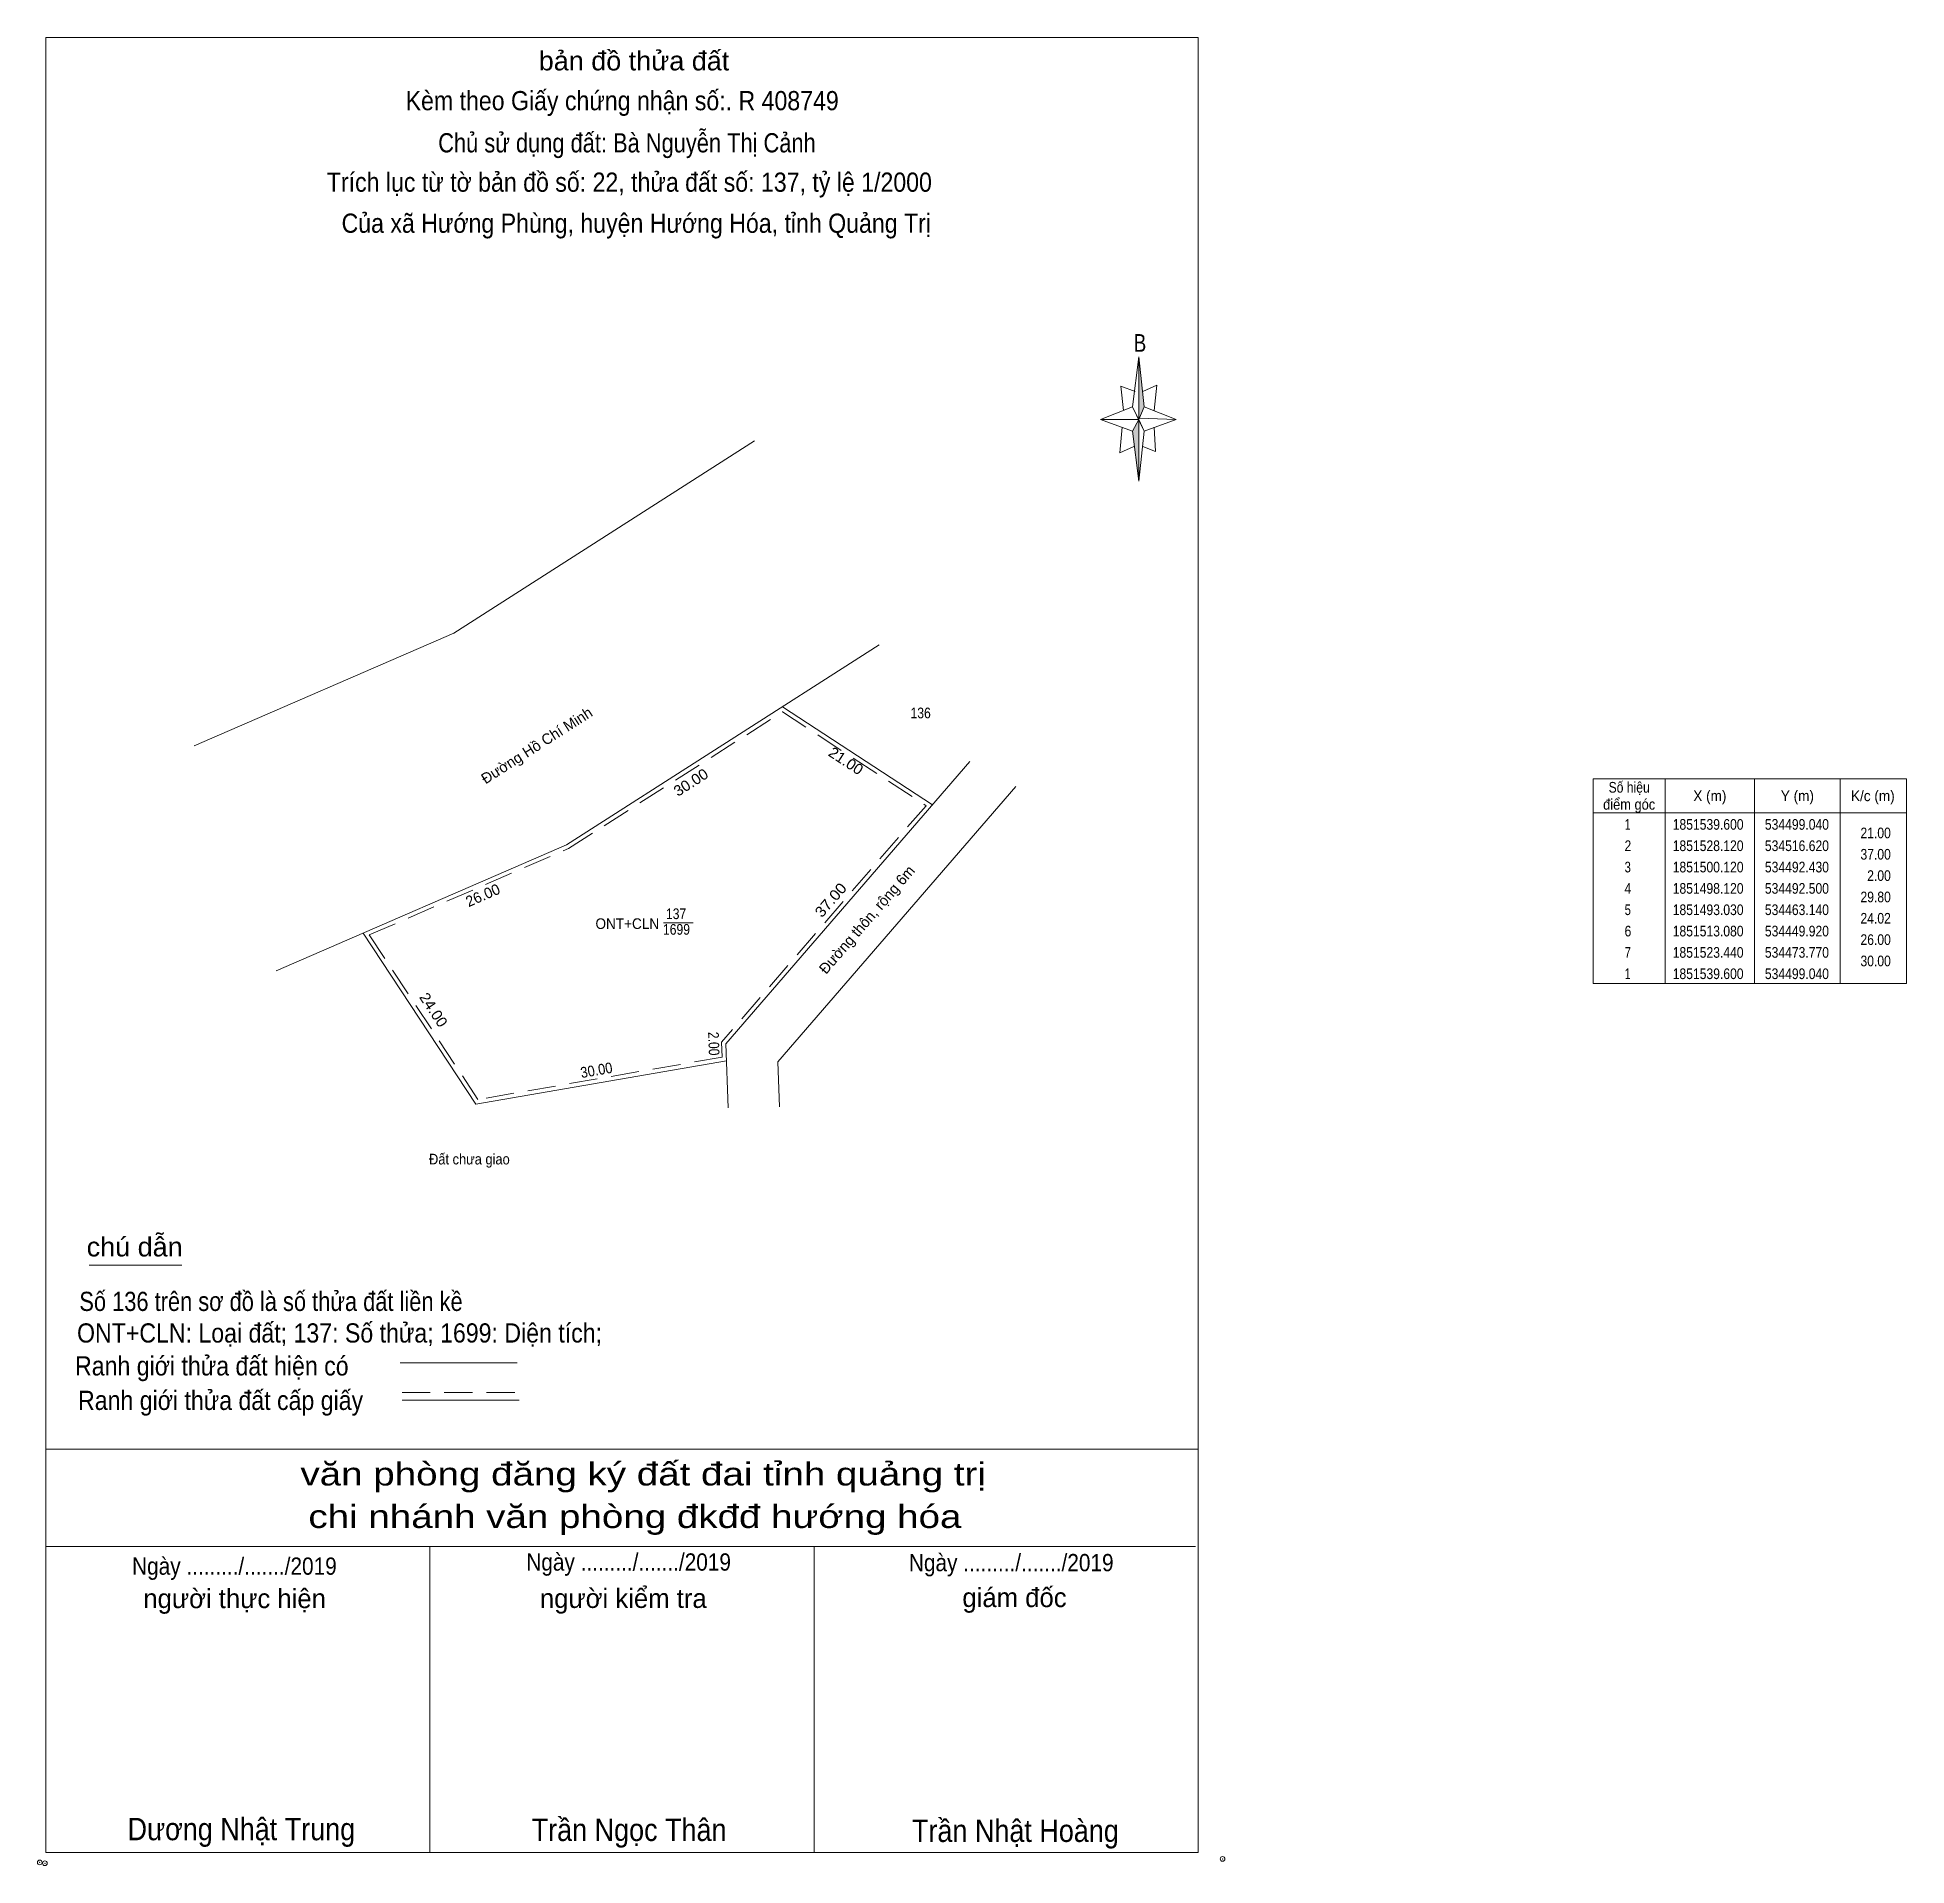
# Model space of a CAD drawing. Header units: metres. Extents: x 534412 to 535749, y 1851047 to 1851618.
# Drawn here: x 534411.8 to 534630.7, y 1851403.8 to 1851618 of the extents above; entities that cross this region are included whole.
import ezdxf
from ezdxf.enums import TextEntityAlignment as Align

# ---------------------------------------------------------------- set-up
doc = ezdxf.new("R2010")
doc.units = ezdxf.units.M
doc.header["$LTSCALE"] = 1.1
doc.header["$PDMODE"] = 32
doc.header["$PDSIZE"] = 0.55
doc.linetypes.add('MEDIUM_DASHED', pattern=[4.5, 3, -1.5])
for name, color, linetype, lineweight in [('1', 7, 'MEDIUM_DASHED', 13), ('17', 7, 'Continuous', 13), ('5', 7, 'Continuous', 13), ('6', 7, 'Continuous', 13), ('63', 7, 'Continuous', 13)]:
    doc.layers.add(name, color=color, linetype=linetype, lineweight=lineweight)

msp = doc.modelspace()

# ---------------------------------------------------------------- texts
at = {"layer": '1'}
for s, width, p in [('136', 0.85, (534515.245, 1851538.25)), ('137', 0.85, (534486.595, 1851514.72)), ('ONT+CLN', 0.95, (534480.88, 1851513.56)), ('1699', 0.85, (534486.64, 1851512.89))]:
    msp.add_text(s, height=1.25, dxfattribs=dict(at, width=width)).set_placement(p, align=Align.CENTER)
at = {"layer": '5'}
for s, height, width, p in [('bản đồ thửa đất', 2.25, 1.05, (534481.665, 1851614.17)), ('Kèm theo Giấy chứng nhận số:. R 408749', 2.25, 0.9, (534480.28, 1851609.5)), ('Chủ sử dụng đất: Bà Nguyễn Thị Cảnh', 2.25, 0.85, (534480.84, 1851604.56)), ('Trích lục từ tờ bản đồ số: 22, thửa đất số: 137, tỷ lệ 1/2000 ', 2.25, 0.9, (534481.495, 1851599.95)), ('Của xã Hướng Phùng, huyện Hướng Hóa, tỉnh Quảng Trị', 2.25, 0.9, (534481.93, 1851595.14)), ('B', 2.066, 0.8, (534540.935, 1851581.2)), ('văn phòng đăng ký đất đai tỉnh quảng trị', 2.7, 1.25, (534482.74, 1851448.35)), ('chi nhánh văn phòng đkđđ hướng hóa', 2.7, 1.25, (534481.77, 1851443.37)), ('Ngày ........./......./2019', 2.025, 0.9, (534434.855, 1851437.89)), ('Ngày ........./......./2019', 2.025, 0.9, (534481.035, 1851438.37)), ('Ngày ........./......./2019', 2.025, 0.9, (534525.855, 1851438.3)), ('Dương Nhật Trung', 2.625, 0.9, (534435.67, 1851406.78)), ('Trần Ngọc Thân', 2.625, 0.9, (534481.09, 1851406.69)), ('Trần Nhật Hoàng', 2.625, 0.9, (534526.34, 1851406.58))]:
    msp.add_text(s, height=height, dxfattribs=dict(at, width=width)).set_placement(p, align=Align.CENTER)
for s, p in [('người thực hiện', (534434.88, 1851433.98)), ('người kiểm tra', (534480.41, 1851434)), ('giám đốc', (534526.235, 1851434.1))]:
    msp.add_text(s, height=2.25, dxfattribs=at).set_placement(p, align=Align.CENTER)
at = {"layer": '6'}
for s, width, p in [('chú dẫn', 1.05, (534417.55, 1851475.19)), ('Số 136 trên sơ đồ là số thửa đất liền kề', 0.85, (534416.69, 1851468.8)), ('ONT+CLN: Loại đất; 137: Số thửa; 1699: Diện tích;', 0.9, (534416.42, 1851465.1)), ('Ranh giới thửa đất hiện có ', 0.9, (534416.19, 1851461.24)), ('Ranh giới thửa đất cấp giấy', 0.9, (534416.54, 1851457.2))]:
    msp.add_text(s, height=2.25, dxfattribs=dict(at, width=width)).set_placement(p)
at = {"layer": '63'}
for s, rotation, p in [('Đường Hồ Chí Minh', 32.601, (534470.608, 1851534.542)), ('Đường thôn, rộng 6m', 49.166, (534509.415, 1851514.251)), ('26.00', 23.479, (534464.201, 1851516.94))]:
    msp.add_text(s, height=1.25, rotation=rotation, dxfattribs=at).set_placement(p, align=Align.CENTER)
for s, rotation, width, p in [('21.00', 326.855, 1.05, (534506.153, 1851532.733)), ('30.00', 32.599, 1.05, (534488.658, 1851530.215)), ('37.00', 49.175, 1.1, (534505.179, 1851516.551)), ('24.00', 303.399, 1.05, (534457.657, 1851503.739)), ('2.00', 272.005, 0.85, (534490.39, 1851500.102)), ('30.00', 9.835, 0.9, (534477.368, 1851496.409))]:
    msp.add_text(s, height=1.25, rotation=rotation, dxfattribs=dict(at, width=width)).set_placement(p, align=Align.CENTER)
for s, width, p in [('Số hiệu', 0.85, (534598.24, 1851529.54)), ('điểm góc', 0.9, (534598.24, 1851527.54)), ('X (m)', 0.95, (534607.69, 1851528.54)), ('Y (m)', 0.95, (534617.945, 1851528.54)), ('K/c (m)', 0.95, (534626.785, 1851528.54)), (' 1', 0.75, (534597.89, 1851525.19)), ('1851539.600', 0.85, (534607.49, 1851525.19)), ('534499.040', 0.85, (534617.89, 1851525.19)), (' 2', 0.85, (534597.895, 1851522.69)), ('1851528.120', 0.85, (534607.49, 1851522.69)), ('534516.620', 0.85, (534617.89, 1851522.69)), (' 3', 0.8, (534597.885, 1851520.19)), ('1851500.120', 0.85, (534607.49, 1851520.19)), ('534492.430', 0.85, (534617.89, 1851520.19)), (' 4', 0.85, (534597.89, 1851517.69)), ('1851498.120', 0.85, (534607.49, 1851517.69)), ('534492.500', 0.85, (534617.89, 1851517.69)), (' 5', 0.8, (534597.895, 1851515.19)), ('1851493.030', 0.85, (534607.49, 1851515.19)), ('534463.140', 0.85, (534617.89, 1851515.19)), (' 6', 0.85, (534597.895, 1851512.69)), ('1851513.080', 0.85, (534607.49, 1851512.69)), ('534449.920', 0.85, (534617.89, 1851512.69)), (' 7', 0.8, (534597.895, 1851510.19)), ('1851523.440', 0.85, (534607.49, 1851510.19)), ('534473.770', 0.85, (534617.89, 1851510.19)), (' 1', 0.75, (534597.89, 1851507.69)), ('1851539.600', 0.85, (534607.49, 1851507.69)), ('534499.040', 0.85, (534617.89, 1851507.69)), ('Đất chưa giao', 0.9, (534462.38, 1851485.97))]:
    msp.add_text(s, height=1.25, dxfattribs=dict(at, width=width)).set_placement(p, align=Align.CENTER)
at = {"layer": '63', "width": 0.85}
for s, p in [('21.00', (534628.89, 1851524.19)), ('37.00', (534628.89, 1851521.69)), ('2.00', (534628.89, 1851519.19)), ('29.80', (534628.89, 1851516.69)), ('24.02', (534628.89, 1851514.19)), ('26.00', (534628.89, 1851511.69)), ('30.00', (534628.89, 1851509.19))]:
    msp.add_text(s, height=1.25, dxfattribs=at).set_placement(p, align=Align.RIGHT)

# ---------------------------------------------------------------- hatches: boundary and pattern name
at = {"layer": '5'}
for points in [[(534540.81, 1851580.6), (534541.41, 1851574.75), (534540.81, 1851573.25)], [(534540.81, 1851573.25), (534540.81, 1851566.05), (534540.06, 1851571.9)]]:
    msp.add_hatch(color=256, dxfattribs=at).paths.add_polyline_path(points)

# ---------------------------------------------------------------- linework, layer by layer
at = {"layer": '1'}
msp.add_lwpolyline([(534499.04, 1851539), (534515.87, 1851528.01), (534491.92, 1851500.3), (534491.99, 1851498.54), (534463.38, 1851493.58), (534450.66, 1851512.86), (534474.01, 1851523)], close=True, dxfattribs=at)
at = {"layer": '17'}
msp.add_line((534417.85, 1851474.17), (534428.71, 1851474.17), dxfattribs=at)
at = {"layer": '5'}
for p, q in [((534540.06, 1851574.75), (534540.81, 1851580.6)), ((534541.41, 1851574.75), (534545.16, 1851573.25)), ((534540.06, 1851571.9), (534536.31, 1851573.25)), ((534541.41, 1851571.9), (534540.81, 1851566.05)), ((534542.61, 1851572.35), (534542.76, 1851569.5)), ((534542.76, 1851569.5), (534541.26, 1851570.1)), ((534412.75, 1851452.59), (534547.75, 1851452.59)), ((534412.75, 1851441.19), (534547.45, 1851441.19)), ((534412.75, 1851441.19), (534547.45, 1851441.19)), ((534412.75, 1851441.19), (534547.45, 1851441.19)), ((534457.75, 1851405.34), (534457.75, 1851441.19)), ((534502.75, 1851405.34), (534502.75, 1851441.19))]:
    msp.add_line(p, q, dxfattribs=at)
for points in [[(534412.75, 1851618.04), (534547.75, 1851618.04), (534547.75, 1851405.34), (534412.75, 1851405.34)], [(534540.81, 1851580.6), (534541.41, 1851574.75), (534540.81, 1851573.25)], [(534540.81, 1851573.25), (534536.31, 1851573.25), (534540.06, 1851574.75), (534541.41, 1851571.9), (534545.16, 1851573.25), (534540.81, 1851573.4)], [(534540.81, 1851573.25), (534540.81, 1851566.05), (534540.06, 1851571.9)]]:
    msp.add_lwpolyline(points, close=True, dxfattribs=at)
for points in [[(534540.36, 1851576.55), (534538.71, 1851577.15), (534539.01, 1851574.3)], [(534541.26, 1851576.55), (534542.91, 1851577.3), (534542.61, 1851574.3)], [(534540.81, 1851573.25), (534540.06, 1851574.75), (534536.31, 1851573.25)], [(534540.81, 1851573.25), (534541.41, 1851571.9), (534545.16, 1851573.25)], [(534538.86, 1851572.35), (534538.56, 1851569.35), (534540.21, 1851570.1)], [(534547.75, 1851405.34), (534412.75, 1851405.34), (534412.75, 1851441.19)]]:
    msp.add_lwpolyline(points, dxfattribs=at)
for p in [(534412.05, 1851404.18), (534412.65, 1851404.08)]:
    msp.add_point(p, dxfattribs=at)
at = {"layer": '6'}
for p, q in [((534454.28, 1851462.72), (534467.99, 1851462.72)), ((534454.49, 1851458.33), (534468.2, 1851458.33))]:
    msp.add_line(p, q, dxfattribs=at)
at = {"layer": '6', "linetype": 'MEDIUM_DASHED'}
msp.add_line((534454.49, 1851459.26), (534468.29, 1851459.26), dxfattribs=at)
at = {"layer": '6'}
msp.add_point((534550.61, 1851404.59), dxfattribs=at)
at = {"layer": '63'}
for p, q in [((534495.77, 1851570.75), (534460.55, 1851548.22)), ((534460.55, 1851548.22), (534430.16, 1851535.03)), ((534516.62, 1851528.12), (534499.04, 1851539.6)), ((534602.44, 1851531.16), (534602.44, 1851507.16)), ((534612.94, 1851531.16), (534612.94, 1851507.16)), ((534622.94, 1851531.16), (534622.94, 1851507.16)), ((534594.04, 1851527.16), (534630.74, 1851527.16)), ((534485.11, 1851514.28), (534488.6, 1851514.28))]:
    msp.add_line(p, q, dxfattribs=at)
for points in [[(534510.39, 1851546.86), (534473.77, 1851523.44), (534439.75, 1851508.66)], [(534521, 1851533.19), (534492.43, 1851500.12), (534492.69, 1851492.62)], [(534526.39, 1851530.25), (534498.51, 1851497.99), (534498.7, 1851492.73)], [(534449.92, 1851513.08), (534463.14, 1851493.03), (534492.5, 1851498.12)]]:
    msp.add_lwpolyline(points, dxfattribs=at)
msp.add_lwpolyline([(534594.04, 1851531.16), (534630.74, 1851531.16), (534630.74, 1851507.16), (534594.04, 1851507.16)], close=True, dxfattribs=at)

msp.set_redraw_order([(e.dxf.handle, doc.entitydb.next_handle()) for e in msp.query("TEXT MTEXT ATTDEF DIMENSION ARC_DIMENSION")])  # texts and dimensions are drawn at this point

doc.saveas('drawing.dxf')
